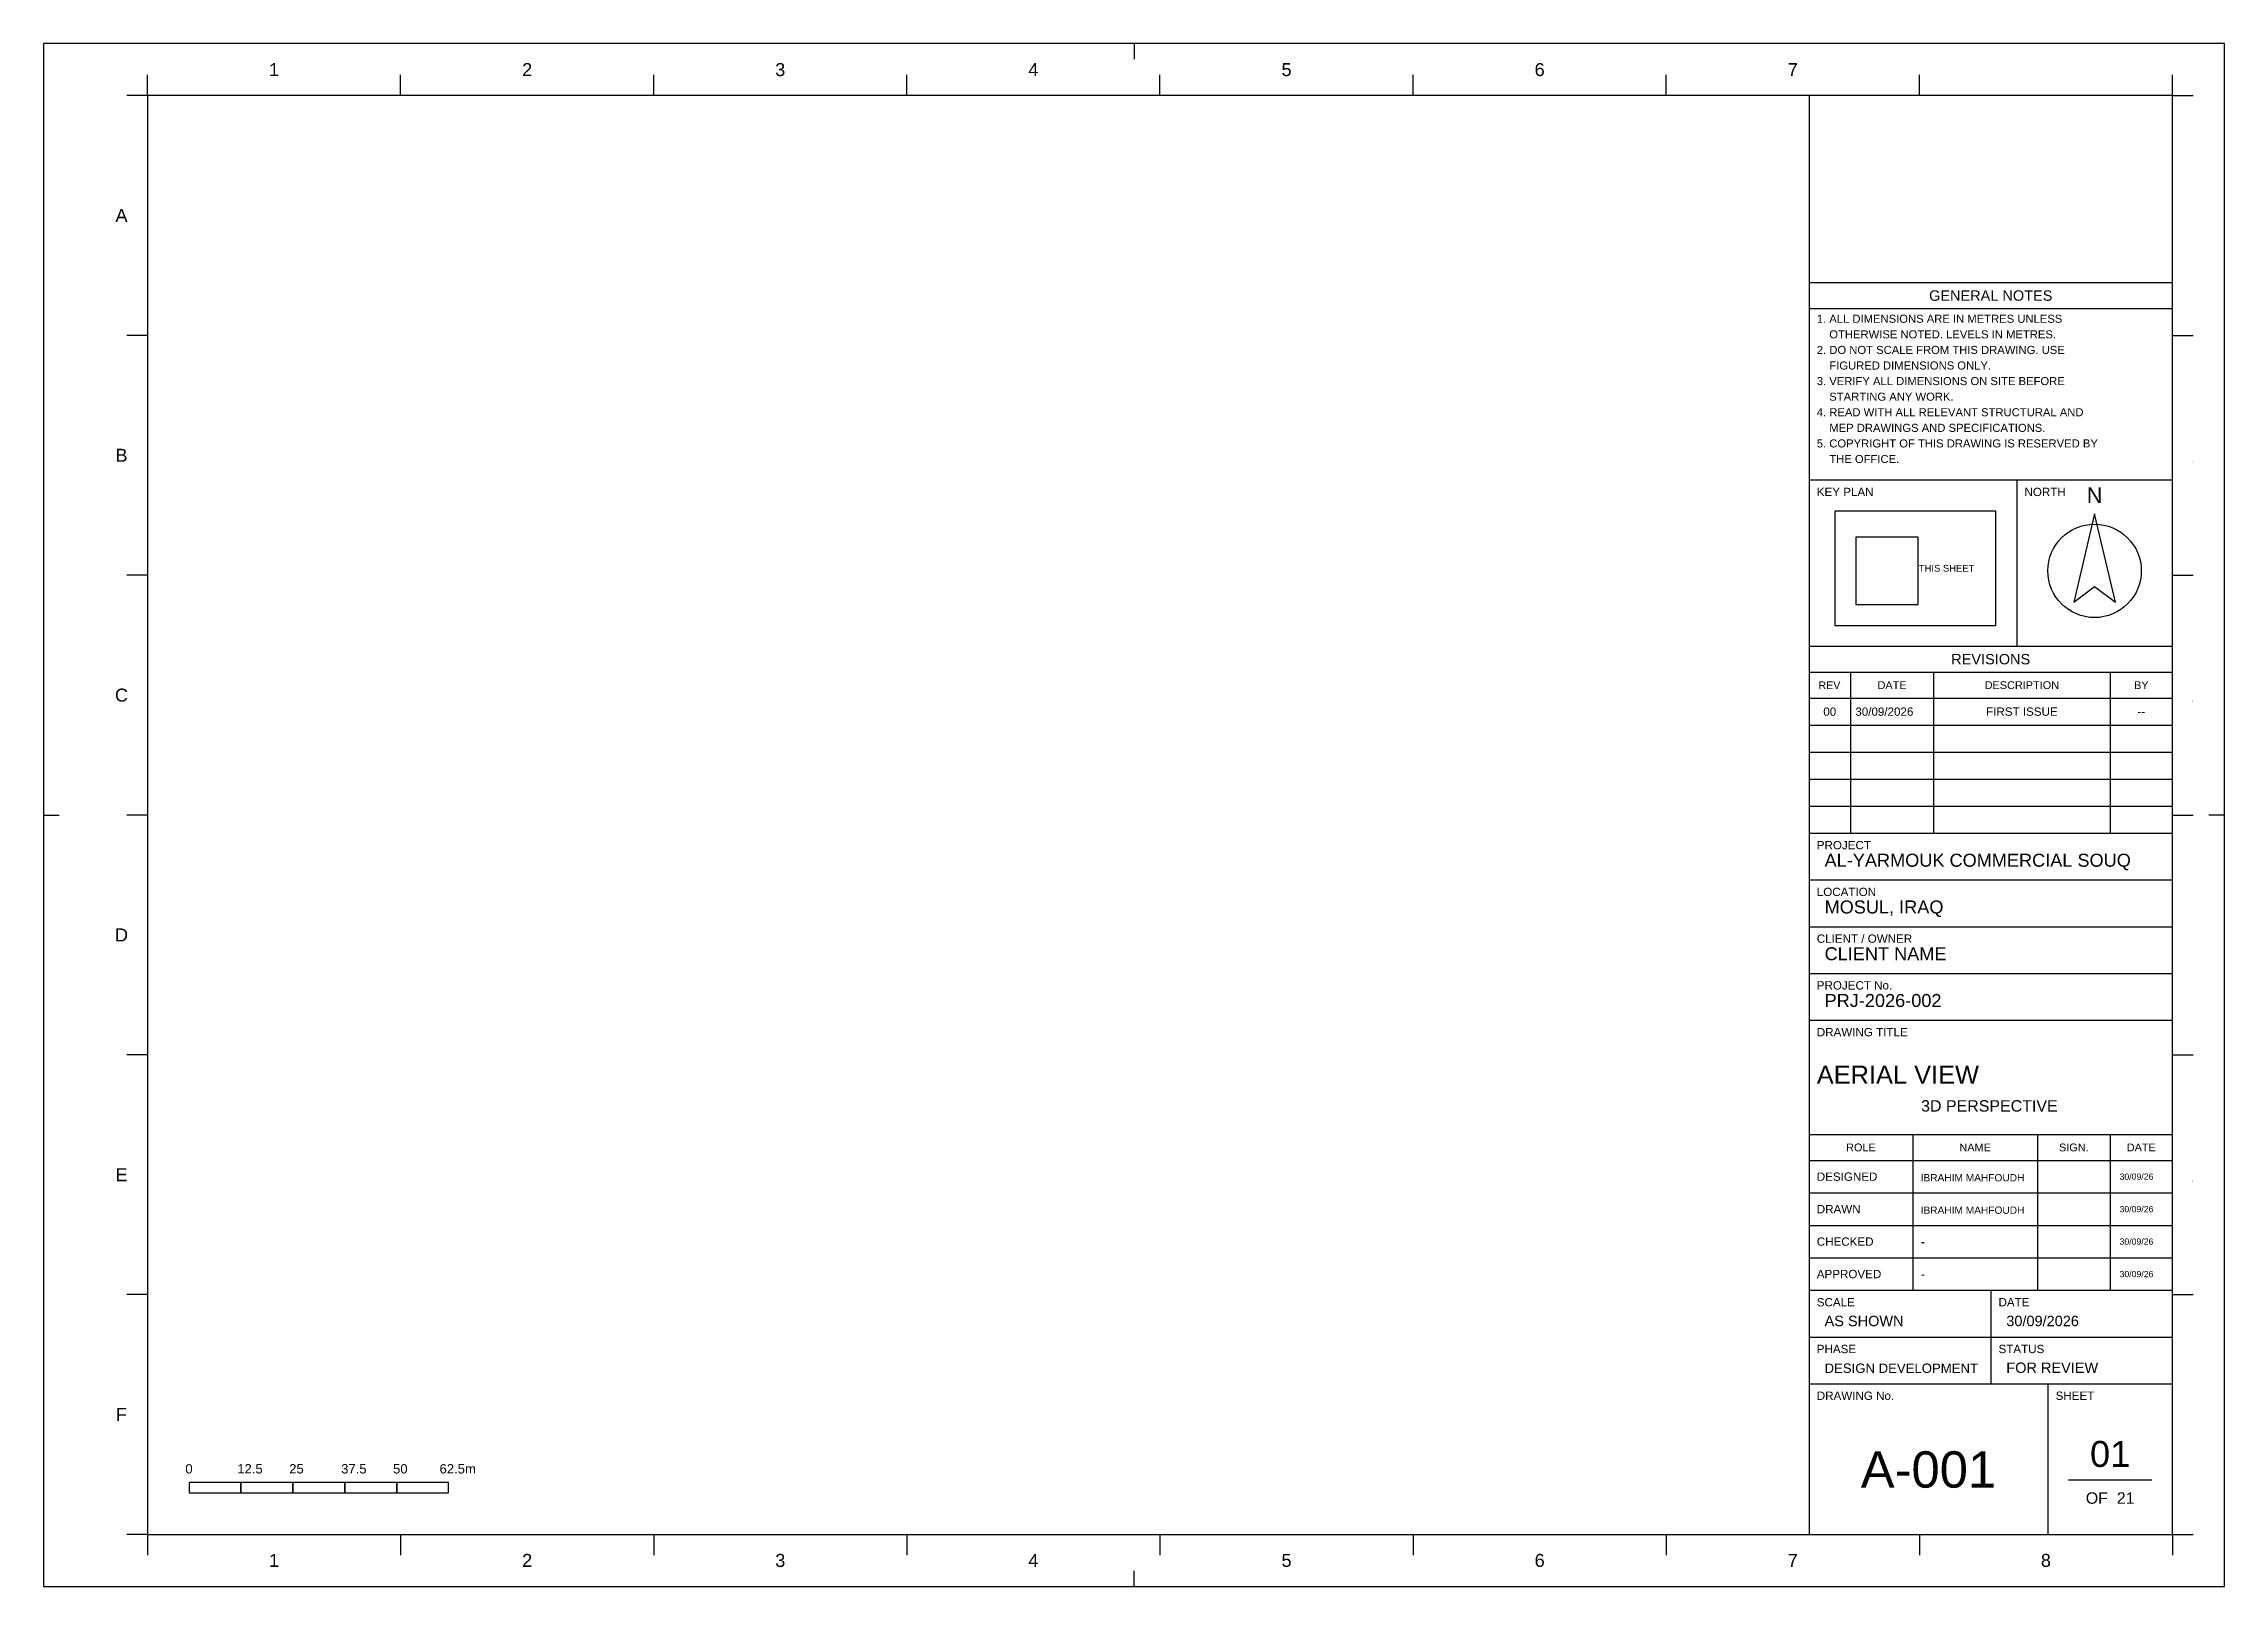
# Model space of a CAD drawing. Header units: metres. Extents: x 0 to 3661, y -5 to 371.
# Drawn here: x 0 to 525, y 0 to 371 of the extents above; entities that cross this region are included whole.
import ezdxf

# ---------------------------------------------------------------- set-up
doc = ezdxf.new("R2010")
doc.units = ezdxf.units.M
doc.header["$MEASUREMENT"] = 0
for name, color, linetype in [('A3_FRAME', 7, 'Continuous'), ('A3_SHEET', 7, 'Continuous'), ('TB_FIELDS', 7, 'Continuous'), ('TB_HEADINGS', 7, 'Continuous'), ('TB_LABELS', 7, 'Continuous'), ('TB_LINES_THICK', 7, 'Continuous'), ('TB_LINES_THIN', 7, 'Continuous'), ('TB_SYMBOLS', 7, 'Continuous')]:
    doc.layers.add(name, color=color, linetype=linetype)
doc.styles.get("Standard").update_dxf_attribs({"font": 'arial.ttf'})

msp = doc.modelspace()

# ---------------------------------------------------------------- texts
at = {"layer": 'TB_FIELDS'}
for s, height, p in [('1. ALL DIMENSIONS ARE IN METRES UNLESS', 1.9375, (426.875, 304.074)), ('    OTHERWISE NOTED. LEVELS IN METRES.', 1.9375, (426.875, 300.324)), ('2. DO NOT SCALE FROM THIS DRAWING. USE', 1.9375, (426.875, 296.574)), ('    FIGURED DIMENSIONS ONLY.', 1.9375, (426.875, 292.824)), ('3. VERIFY ALL DIMENSIONS ON SITE BEFORE', 1.9375, (426.875, 289.074)), ('4. READ WITH ALL RELEVANT STRUCTURAL AND', 1.9375, (426.875, 281.574)), ('    STARTING ANY WORK.', 1.9375, (426.875, 285.324)), ('    MEP DRAWINGS AND SPECIFICATIONS.', 1.9375, (426.875, 277.824)), ('5. COPYRIGHT OF THIS DRAWING IS RESERVED BY', 1.9375, (426.875, 274.074)), ('    THE OFFICE.', 1.9375, (426.875, 270.324)), ('00', 2, (428.446, 209.5)), ('30/09/2026', 2, (436.151, 209.5)), ('FIRST ISSUE', 2, (467.634, 209.5)), ('--', 2, (504.07, 209.5)), ('AL-YARMOUK COMMERCIAL SOUQ', 3.125, (428.75, 173.175)), ('MOSUL, IRAQ', 3.125, (428.75, 161.925)), ('CLIENT NAME', 3.125, (428.75, 150.675)), ('PRJ-2026-002', 3.125, (428.75, 139.425)), ('3D PERSPECTIVE', 2.75, (451.989, 114.25)), ('IBRAHIM MAHFOUDH', 1.7491, (451.875, 97.469)), ('30/09/26', 1.5, (499.761, 97.844)), ('IBRAHIM MAHFOUDH', 1.7491, (451.875, 89.656)), ('30/09/26', 1.5, (499.761, 90.031)), ('-', 2.25, (451.875, 81.844)), ('30/09/26', 1.5, (499.761, 82.219)), ('-', 2.25, (451.875, 74.031)), ('30/09/26', 1.5, (499.761, 74.406)), ('AS SHOWN', 2.5, (428.75, 62.615)), ('30/09/2026', 2.5, (472.5, 62.615)), ('DESIGN DEVELOPMENT', 2.2659, (428.75, 51.365)), ('FOR REVIEW', 2.5, (472.5, 51.365)), ('OF  21', 2.75, (491.629, 19.875))]:
    msp.add_text(s, height=height, dxfattribs=at).set_placement(p)
at = {"layer": 'TB_HEADINGS'}
for s, height, p in [('GENERAL NOTES', 2.5, (453.904, 309.375)), ('REVISIONS', 2.5, (459.24, 221.875)), ('AERIAL VIEW', 4.375, (426.875, 120.938)), ('A-001', 8.75, (437.45, 23.75)), ('01', 6.25, (492.644, 28.75))]:
    msp.add_text(s, height=height, dxfattribs=at).set_placement(p)
at = {"layer": 'TB_LABELS'}
for s, height, p in [('1', 3.125, (54.255, 363.438)), ('2', 3.125, (115.192, 363.438)), ('3', 3.125, (176.13, 363.438)), ('4', 3.125, (237.067, 363.438)), ('5', 3.125, (298.005, 363.438)), ('6', 3.125, (358.942, 363.438)), ('7', 3.125, (419.88, 363.438)), ('A', 3.125, (17.294, 328.333)), ('B', 3.125, (17.294, 270.625)), ('B', 0.2, (517.294, 270.625)), ('KEY PLAN', 2, (426.875, 262.375)), ('NORTH', 2, (476.875, 262.375)), ('THIS SHEET', 1.625, (451.44, 244.188)), ('C', 3.125, (17.174, 212.917)), ('REV', 1.8221, (427.307, 215.938)), ('DATE', 1.875, (441.507, 215.938)), ('DESCRIPTION', 1.875, (467.3, 215.938)), ('BY', 1.875, (503.253, 215.938)), ('C', 0.2, (517.174, 212.917)), ('PROJECT', 2, (426.875, 177.375)), ('LOCATION', 2, (426.875, 166.125)), ('D', 3.125, (17.174, 155.208)), ('CLIENT / OWNER', 2, (426.875, 154.875)), ('D', 0.2, (517.174, 155.208)), ('PROJECT No.', 2, (426.875, 143.625)), ('DRAWING TITLE', 2, (426.875, 132.375)), ('ROLE', 1.875, (433.933, 104.688)), ('NAME', 1.875, (461.216, 104.688)), ('SIGN.', 1.875, (485.184, 104.688)), ('DATE', 1.875, (501.507, 104.688)), ('E', 3.125, (17.294, 97.5)), ('DESIGNED', 2, (426.875, 97.594)), ('E', 0.2, (517.294, 97.5)), ('DRAWN', 2, (426.875, 89.781)), ('CHECKED', 2, (426.875, 81.969)), ('APPROVED', 2, (426.875, 74.156)), ('SCALE', 2, (426.875, 67.375)), ('DATE', 2, (470.625, 67.375)), ('PHASE', 2, (426.875, 56.125)), ('STATUS', 2, (470.625, 56.125)), ('F', 3.125, (17.417, 39.792)), ('DRAWING No.', 2, (426.875, 44.875)), ('SHEET', 2, (484.375, 44.875)), ('F', 0.2, (517.417, 39.792)), ('0', 2.25, (34.126, 27.166)), ('12.5', 2.25, (46.626, 27.166)), ('25', 2.25, (59.126, 27.166)), ('37.5', 2.25, (71.626, 27.166)), ('50', 2.25, (84.126, 27.166)), ('62.5m', 2.25, (95.317, 27.166)), ('1', 3.125, (54.255, 4.688)), ('2', 3.125, (115.192, 4.688)), ('3', 3.125, (176.13, 4.688)), ('4', 3.125, (237.067, 4.688)), ('5', 3.125, (298.005, 4.688)), ('6', 3.125, (358.942, 4.688)), ('7', 3.125, (419.88, 4.688)), ('8', 3.125, (480.817, 4.688))]:
    msp.add_text(s, height=height, dxfattribs=at).set_placement(p)
at = {"layer": 'TB_SYMBOLS'}
msp.add_text('N', height=3.75, dxfattribs=at).set_placement((491.858, 260.735))

# ---------------------------------------------------------------- linework, layer by layer
at = {"layer": 'A3_FRAME'}
for p, q in [((262.5, 371.25), (262.5, 367.5)), ((0, 185.625), (3.75, 185.625)), ((525, 185.625), (521.25, 185.625)), ((262.5, 0), (262.5, 3.75))]:
    msp.add_line(p, q, dxfattribs=at)
for points in [[(25, 12.5), (512.5, 12.5), (512.5, 358.75), (25, 358.75)], [(425, 12.5), (512.5, 12.5), (512.5, 358.75), (425, 358.75)]]:
    msp.add_lwpolyline(points, close=True, dxfattribs=at)
at = {"layer": 'A3_SHEET'}
msp.add_lwpolyline([(0, 0), (525, 0), (525, 371.25), (0, 371.25)], close=True, dxfattribs=at)
at = {"layer": 'TB_LINES_THICK'}
for p, q in [((425, 313.75), (512.5, 313.75)), ((425, 266.25), (512.5, 266.25)), ((425, 226.25), (512.5, 226.25)), ((425, 181.25), (512.5, 181.25)), ((425, 136.25), (512.5, 136.25)), ((425, 108.75), (512.5, 108.75)), ((425, 71.25), (512.5, 71.25)), ((425, 48.75), (512.5, 48.75))]:
    msp.add_line(p, q, dxfattribs=at)
at = {"layer": 'TB_LINES_THIN'}
for p, q in [((25, 358.75), (25, 363.75)), ((85.938, 358.75), (85.938, 363.75)), ((146.875, 358.75), (146.875, 363.75)), ((207.812, 358.75), (207.812, 363.75)), ((268.75, 358.75), (268.75, 363.75)), ((329.688, 358.75), (329.688, 363.75)), ((390.625, 358.75), (390.625, 363.75)), ((451.562, 358.75), (451.562, 363.75)), ((512.5, 358.75), (512.5, 363.75)), ((25, 358.75), (20, 358.75)), ((512.5, 358.75), (517.5, 358.75)), ((425, 307.5), (512.5, 307.5)), ((25, 301.042), (20, 301.042)), ((512.5, 301.042), (517.5, 301.042)), ((475, 266.25), (475, 226.25)), ((25, 243.333), (20, 243.333)), ((512.5, 243.333), (517.5, 243.333)), ((425, 220), (512.5, 220)), ((435, 220), (435, 181.25)), ((455, 220), (455, 181.25)), ((497.5, 220), (497.5, 181.25)), ((425, 213.75), (512.5, 213.75)), ((425, 207.25), (512.5, 207.25)), ((425, 200.75), (512.5, 200.75)), ((425, 194.25), (512.5, 194.25)), ((25, 185.625), (20, 185.625)), ((425, 187.75), (512.5, 187.75)), ((512.5, 185.625), (517.5, 185.625)), ((425, 170), (512.5, 170)), ((425, 158.75), (512.5, 158.75)), ((425, 147.5), (512.5, 147.5)), ((25, 127.917), (20, 127.917)), ((512.5, 127.917), (517.5, 127.917)), ((450, 108.75), (450, 71.25)), ((480, 108.75), (480, 71.25)), ((497.5, 108.75), (497.5, 71.25)), ((425, 102.5), (512.5, 102.5)), ((425, 94.688), (512.5, 94.688)), ((425, 86.875), (512.5, 86.875)), ((425, 79.062), (512.5, 79.062)), ((25, 70.208), (20, 70.208)), ((468.75, 71.25), (468.75, 48.75)), ((512.5, 70.208), (517.5, 70.208)), ((425, 60), (512.5, 60)), ((482.5, 48.75), (482.5, 12.5)), ((487.5, 25.625), (507.5, 25.625)), ((25, 12.5), (20, 12.5)), ((25, 12.5), (25, 7.5)), ((85.938, 12.5), (85.938, 7.5)), ((146.875, 12.5), (146.875, 7.5)), ((207.812, 12.5), (207.812, 7.5)), ((268.75, 12.5), (268.75, 7.5)), ((329.688, 12.5), (329.688, 7.5)), ((390.625, 12.5), (390.625, 7.5)), ((451.562, 12.5), (451.562, 7.5)), ((512.5, 12.5), (512.5, 7.5)), ((512.5, 12.5), (517.5, 12.5))]:
    msp.add_line(p, q, dxfattribs=at)
for points in [[(431.25, 231.25), (470, 231.25), (470, 258.75), (431.25, 258.75)], [(436.25, 236.25), (451.25, 236.25), (451.25, 252.5), (436.25, 252.5)]]:
    msp.add_lwpolyline(points, close=True, dxfattribs=at)
at = {"layer": 'TB_SYMBOLS'}
for points in [[(493.75, 258.125), (488.75, 236.875), (493.75, 240.625), (498.75, 236.875)], [(35, 22.5), (47.5, 22.5), (47.5, 25), (35, 25)], [(47.5, 22.5), (60, 22.5), (60, 25), (47.5, 25)], [(60, 22.5), (72.5, 22.5), (72.5, 25), (60, 25)], [(72.5, 22.5), (85, 22.5), (85, 25), (72.5, 25)], [(85, 22.5), (97.5, 22.5), (97.5, 25), (85, 25)]]:
    msp.add_lwpolyline(points, close=True, dxfattribs=at)
msp.add_circle((493.75, 244.375), 11.25, dxfattribs=at)

msp.set_redraw_order([(e.dxf.handle, doc.entitydb.next_handle()) for e in msp.query("TEXT MTEXT ATTDEF DIMENSION ARC_DIMENSION")])  # texts and dimensions are drawn at this point

doc.saveas('drawing.dxf')
